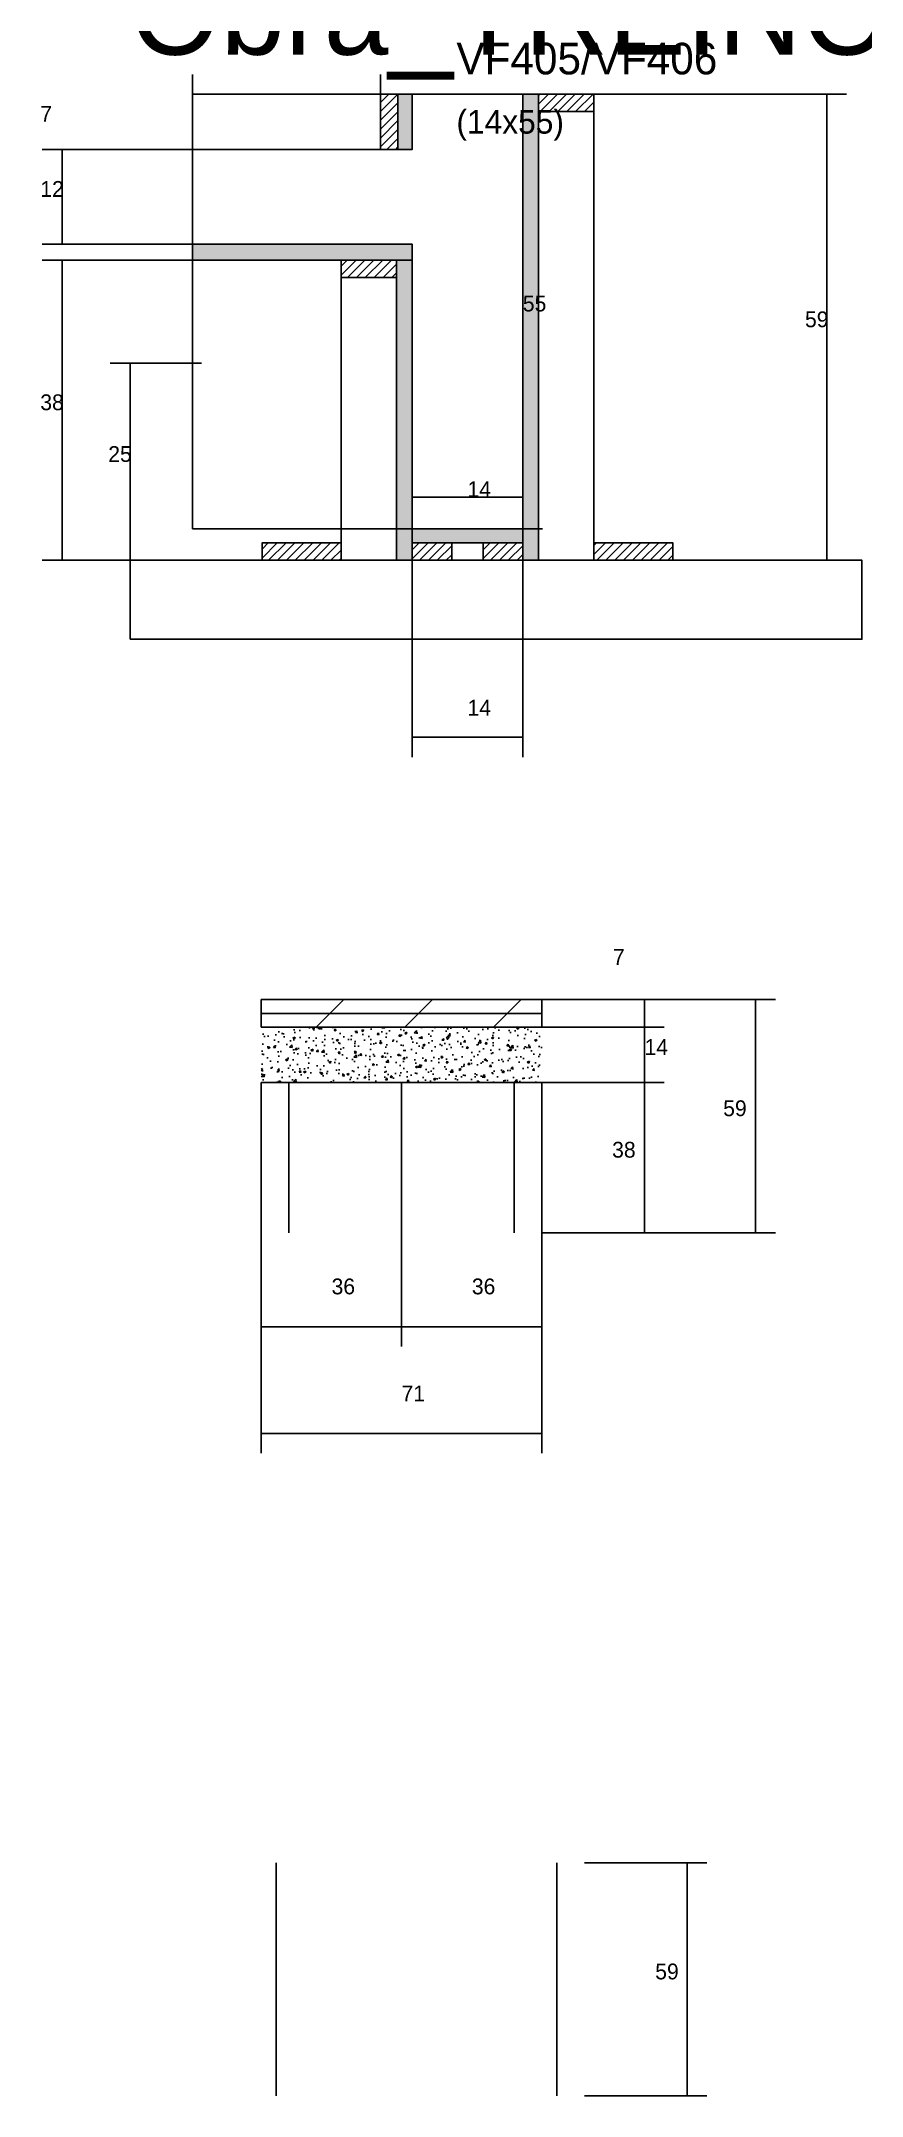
# Model space of a CAD drawing. Header units: metres. Extents: x -41 to 34800, y -36000 to 1848.
# Drawn here: x 2958 to 3165, y -5977 to -5457 of the extents above; entities that cross this region are included whole.
import ezdxf

# ---------------------------------------------------------------- set-up
doc = ezdxf.new("R2010")
doc.units = ezdxf.units.M
for name, color, linetype in [('CONCRETO', 251, 'Continuous'), ('COTA', 4, 'Continuous'), ('Cota Seção (2x)', 4, 'Continuous'), ('Hachura', 253, 'Continuous'), ('LABEL_ID', 3, 'Continuous'), ('Madeira', 126, 'Continuous'), ('Painéis', 200, 'Continuous'), ('REAPROVEITAMENTO', 251, 'Continuous'), ('SARR_2.2x7', 40, 'Continuous'), ('Texto Seção', 7, 'Continuous')]:
    doc.layers.add(name, color=color, linetype=linetype)

msp = doc.modelspace()

# ---------------------------------------------------------------- texts
at = {"layer": 'COTA'}
for s, p in [('7', (2957.3, -5477)), ('12', (2957.3, -5496)), ('59', (3150.8, -5529)), ('38', (2957.3, -5550)), ('25', (2974.5, -5563.1)), ('14', (3065.4, -5627.3)), ('71', (3048.7, -5800.9))]:
    msp.add_text(s, height=4, dxfattribs=at).set_placement(p)
at = {"layer": 'Cota Seção (2x)'}
for s, p in [('55', (3079.4, -5525)), ('14', (3065.4, -5572)), ('7', (3102.2, -5690.4)), ('14', (3110.2, -5713.2)), ('59', (3130.1, -5728.7)), ('38', (3102, -5739.2)), ('36', (3031, -5773.8)), ('36', (3066.5, -5773.8)), ('59', (3112.9, -5947.2))]:
    msp.add_text(s, height=4, dxfattribs=at).set_placement(p)
at = {"layer": 'LABEL_ID'}
msp.add_text('Obra_TREINO_1 | VF405/VF406', height=22, dxfattribs=at).set_placement((2980, -5460))
at = {"layer": 'Texto Seção'}
for s, height, p in [('VF405/VF406', 8, (3062.6, -5465)), ('(14x55)', 6, (3062.6, -5480))]:
    msp.add_text(s, height=height, dxfattribs=at).set_placement(p)

# ---------------------------------------------------------------- hatches: boundary and pattern name
at = {"layer": 'COTA'}
h = msp.add_hatch(dxfattribs=at)
h.set_pattern_fill('AR-CONC', scale=0.03)
h.paths.add_polyline_path([(3013.2, -5706.2), (3013.2, -5720.2), (3013.2, -5720.2), (3084.2, -5720.2), (3084.2, -5720.2), (3084.2, -5706.2), (3084.2, -5706.2), (3013.2, -5706.2)])
at = {"layer": 'Hachura'}
h = msp.add_hatch(dxfattribs=at)
h.set_pattern_fill('ANSI31', scale=0.5)
h.paths.add_polyline_path([(3043.4, -5484), (3047.8, -5484), (3047.8, -5484), (3047.8, -5470), (3047.8, -5470), (3043.4, -5470), (3043.4, -5470), (3043.4, -5484)])
h = msp.add_hatch(color=8, dxfattribs=at)
h.dxf.hatch_style = 1
h.paths.add_polyline_path([(3047.8, -5470), (3051.4, -5470), (3051.4, -5470), (3051.4, -5484), (3051.4, -5484), (3047.8, -5484), (3047.8, -5484), (3047.8, -5470)])
h = msp.add_hatch(color=8, dxfattribs=at)
h.dxf.hatch_style = 1
h.paths.add_polyline_path([(3083.4, -5470), (3079.4, -5470), (3079.4, -5470), (3079.4, -5588), (3079.4, -5588), (3083.4, -5588), (3083.4, -5588), (3083.4, -5470)])
h = msp.add_hatch(dxfattribs=at)
h.set_pattern_fill('ANSI31', scale=0.5)
h.paths.add_polyline_path([(3083.4, -5474.4), (3083.4, -5470), (3083.4, -5470), (3097.4, -5470), (3097.4, -5470), (3097.4, -5474.4), (3097.4, -5474.4), (3083.4, -5474.4)])
h = msp.add_hatch(color=8, dxfattribs=at)
h.dxf.hatch_style = 1
h.paths.add_polyline_path([(3051.4, -5512), (3051.4, -5508), (3051.4, -5508), (2995.8, -5508), (2995.8, -5508), (2995.8, -5512), (2995.8, -5512), (3051.4, -5512)])
h = msp.add_hatch(color=8, dxfattribs=at)
h.dxf.hatch_style = 1
h.paths.add_polyline_path([(3051.4, -5508), (3047.4, -5508), (3047.4, -5508), (3047.4, -5588), (3047.4, -5588), (3051.4, -5588), (3051.4, -5588), (3051.4, -5508)])
h = msp.add_hatch(dxfattribs=at)
h.set_pattern_fill('ANSI31', scale=0.5)
h.paths.add_polyline_path([(3047.4, -5516.4), (3047.4, -5512), (3047.4, -5512), (3033.4, -5512), (3033.4, -5512), (3033.4, -5516.4), (3033.4, -5516.4), (3047.4, -5516.4)])
h = msp.add_hatch(color=8, dxfattribs=at)
h.dxf.hatch_style = 1
h.paths.add_polyline_path([(3079.4, -5583.6), (3079.4, -5580), (3079.4, -5580), (3051.4, -5580), (3051.4, -5580), (3051.4, -5583.6), (3051.4, -5583.6), (3079.4, -5583.6)])
h = msp.add_hatch(dxfattribs=at)
h.set_pattern_fill('ANSI31', scale=0.5)
h.paths.add_polyline_path([(3013.4, -5588), (3013.4, -5583.6), (3013.4, -5583.6), (3033.4, -5583.6), (3033.4, -5583.6), (3033.4, -5588), (3033.4, -5588), (3013.4, -5588)])
h = msp.add_hatch(dxfattribs=at)
h.set_pattern_fill('ANSI31', scale=0.5)
h.paths.add_polyline_path([(3051.4, -5588), (3051.4, -5583.6), (3051.4, -5583.6), (3061.4, -5583.6), (3061.4, -5583.6), (3061.4, -5588), (3061.4, -5588), (3051.4, -5588)])
h = msp.add_hatch(dxfattribs=at)
h.set_pattern_fill('ANSI31', scale=0.5)
h.paths.add_polyline_path([(3079.4, -5588), (3079.4, -5583.6), (3079.4, -5583.6), (3069.4, -5583.6), (3069.4, -5583.6), (3069.4, -5588), (3069.4, -5588), (3079.4, -5588)])
h = msp.add_hatch(dxfattribs=at)
h.set_pattern_fill('ANSI31', scale=0.5)
h.paths.add_polyline_path([(3117.4, -5588), (3117.4, -5583.6), (3117.4, -5583.6), (3097.4, -5583.6), (3097.4, -5583.6), (3097.4, -5588), (3097.4, -5588), (3117.4, -5588)])
at = {"layer": 'REAPROVEITAMENTO'}
h = msp.add_hatch(dxfattribs=at)
h.set_pattern_fill('ANSI31', scale=5)
h.paths.add_polyline_path([(3013.2, -5699.2), (3013.2, -5706.2), (3013.2, -5706.2), (3084.2, -5706.2), (3084.2, -5706.2), (3084.2, -5699.2), (3084.2, -5699.2), (3013.2, -5699.2)])

# ---------------------------------------------------------------- linework, layer by layer
at = {"layer": 'CONCRETO'}
for points in [[(2995.8, -5508), (2995.8, -5484), (3051.4, -5484), (3051.4, -5470), (3079.4, -5470), (3079.4, -5580), (3051.4, -5580), (3051.4, -5508)], [(2995.8, -5580), (3079.4, -5580), (3079.4, -5470), (2995.8, -5470)]]:
    msp.add_lwpolyline(points, close=True, dxfattribs=at)
at = {"layer": 'COTA'}
for p, q in [((2995.8, -5484), (2995.8, -5465)), ((3043.4, -5470), (3043.4, -5465)), ((2995.8, -5470), (3043.4, -5470)), ((3097.4, -5470), (3161.3, -5470)), ((3156.3, -5588), (3156.3, -5470)), ((2995.8, -5484), (2957.8, -5484)), ((2962.8, -5508), (2962.8, -5484)), ((2995.8, -5508), (2957.8, -5508)), ((2995.8, -5512), (2957.8, -5512)), ((2962.8, -5588), (2962.8, -5512)), ((2998.1, -5538.1), (2975, -5538.1)), ((2980, -5588), (2980, -5538.1)), ((3017.8, -5588), (2957.8, -5588)), ((2988.1, -5588), (2975, -5588)), ((3051.4, -5588), (3051.4, -5637.8)), ((3079.4, -5588), (3079.4, -5637.8)), ((3113, -5588), (3161.3, -5588)), ((3051.4, -5632.8), (3079.4, -5632.8)), ((3013.2, -5758.2), (3013.2, -5814)), ((3084.2, -5758.2), (3084.2, -5814)), ((3013.2, -5809), (3084.2, -5809))]:
    msp.add_line(p, q, dxfattribs=at)
at = {"layer": 'Cota Seção (2x)'}
for p, q in [((3079.4, -5580), (3079.4, -5470)), ((3079.4, -5470), (3084.4, -5470)), ((3051.4, -5588), (3051.4, -5567)), ((3079.4, -5588), (3079.4, -5567)), ((3051.4, -5572), (3079.4, -5572)), ((3079.4, -5580), (3084.4, -5580)), ((3084.2, -5699.2), (3115.2, -5699.2)), ((3084.2, -5699.2), (3143.3, -5699.2)), ((3110.2, -5706.2), (3110.2, -5699.2)), ((3138.3, -5758.2), (3138.3, -5699.2)), ((3084.2, -5706.2), (3115.2, -5706.2)), ((3084.2, -5706.2), (3115.2, -5706.2)), ((3110.2, -5720.2), (3110.2, -5706.2)), ((3084.2, -5720.2), (3115.2, -5720.2)), ((3084.2, -5720.2), (3115.2, -5720.2)), ((3110.2, -5758.2), (3110.2, -5720.2)), ((3013.2, -5758.2), (3013.2, -5787)), ((3048.7, -5758.2), (3048.7, -5787)), ((3048.7, -5758.2), (3048.7, -5787)), ((3084.2, -5758.2), (3115.2, -5758.2)), ((3084.2, -5758.2), (3143.3, -5758.2)), ((3084.2, -5758.2), (3084.2, -5787)), ((3013.2, -5782), (3048.7, -5782)), ((3048.7, -5782), (3084.2, -5782)), ((3095, -5917.7), (3126, -5917.7)), ((3121, -5976.7), (3121, -5917.7)), ((3095, -5976.7), (3126, -5976.7))]:
    msp.add_line(p, q, dxfattribs=at)
at = {"layer": 'Madeira'}
for points in [[(3043.4, -5484), (3047.8, -5484), (3047.8, -5470), (3043.4, -5470)], [(3083.4, -5474.4), (3083.4, -5470), (3097.4, -5470), (3097.4, -5474.4)], [(3083.4, -5470), (3097.4, -5470), (3097.4, -5588), (3083.4, -5588)], [(3047.4, -5516.4), (3047.4, -5512), (3033.4, -5512), (3033.4, -5516.4)], [(3047.4, -5512), (3033.4, -5512), (3033.4, -5588), (3047.4, -5588)], [(3013.4, -5588), (3013.4, -5583.6), (3033.4, -5583.6), (3033.4, -5588)], [(3051.4, -5588), (3051.4, -5583.6), (3061.4, -5583.6), (3061.4, -5588)], [(3079.4, -5588), (3079.4, -5583.6), (3069.4, -5583.6), (3069.4, -5588)], [(3117.4, -5588), (3117.4, -5583.6), (3097.4, -5583.6), (3097.4, -5588)], [(2980, -5608), (3165.2, -5608), (3165.2, -5588), (2980, -5588)]]:
    msp.add_lwpolyline(points, close=True, dxfattribs=at)
at = {"layer": 'Painéis'}
for p, q in [((3079.4, -5588), (3079.4, -5470)), ((2995.8, -5508), (3051.4, -5508)), ((2995.8, -5512), (2995.8, -5508)), ((3051.4, -5512), (3051.4, -5508)), ((3051.4, -5588), (3051.4, -5512)), ((3051.4, -5580), (3079.4, -5580)), ((3051.4, -5583.6), (3051.4, -5580)), ((3079.4, -5583.6), (3079.4, -5580)), ((3013.2, -5699.2), (3084.2, -5699.2)), ((3084.2, -5706.2), (3084.2, -5699.2)), ((3013.2, -5706.2), (3084.2, -5706.2)), ((3013.2, -5720.2), (3084.2, -5720.2)), ((3013.2, -5758.2), (3013.2, -5720.2)), ((3048.7, -5758.2), (3048.7, -5720.2)), ((3084.2, -5758.2), (3084.2, -5720.2))]:
    msp.add_line(p, q, dxfattribs=at)
for points in [[(3047.8, -5470), (3051.4, -5470), (3051.4, -5484), (3047.8, -5484)], [(3083.4, -5470), (3079.4, -5470), (3079.4, -5588), (3083.4, -5588)], [(3051.4, -5512), (3051.4, -5508), (2995.8, -5508), (2995.8, -5512)], [(3047.4, -5512), (3051.4, -5512), (3051.4, -5588), (3047.4, -5588)], [(3079.4, -5583.6), (3079.4, -5580), (3051.4, -5580), (3051.4, -5583.6)], [(3013.2, -5706.2), (3084.2, -5706.2), (3084.2, -5699.2), (3013.2, -5699.2)]]:
    msp.add_lwpolyline(points, close=True, dxfattribs=at)
at = {"layer": 'SARR_2.2x7'}
for p, q in [((3013.2, -5702.7), (3084.2, -5702.7)), ((3020.2, -5758.2), (3020.2, -5720.2)), ((3077.2, -5758.2), (3077.2, -5720.2)), ((3017, -5976.7), (3017, -5917.7)), ((3088, -5976.7), (3088, -5917.7))]:
    msp.add_line(p, q, dxfattribs=at)

msp.set_redraw_order([(e.dxf.handle, doc.entitydb.next_handle()) for e in msp.query("TEXT MTEXT ATTDEF DIMENSION ARC_DIMENSION")])  # texts and dimensions are drawn at this point

doc.saveas('drawing.dxf')
